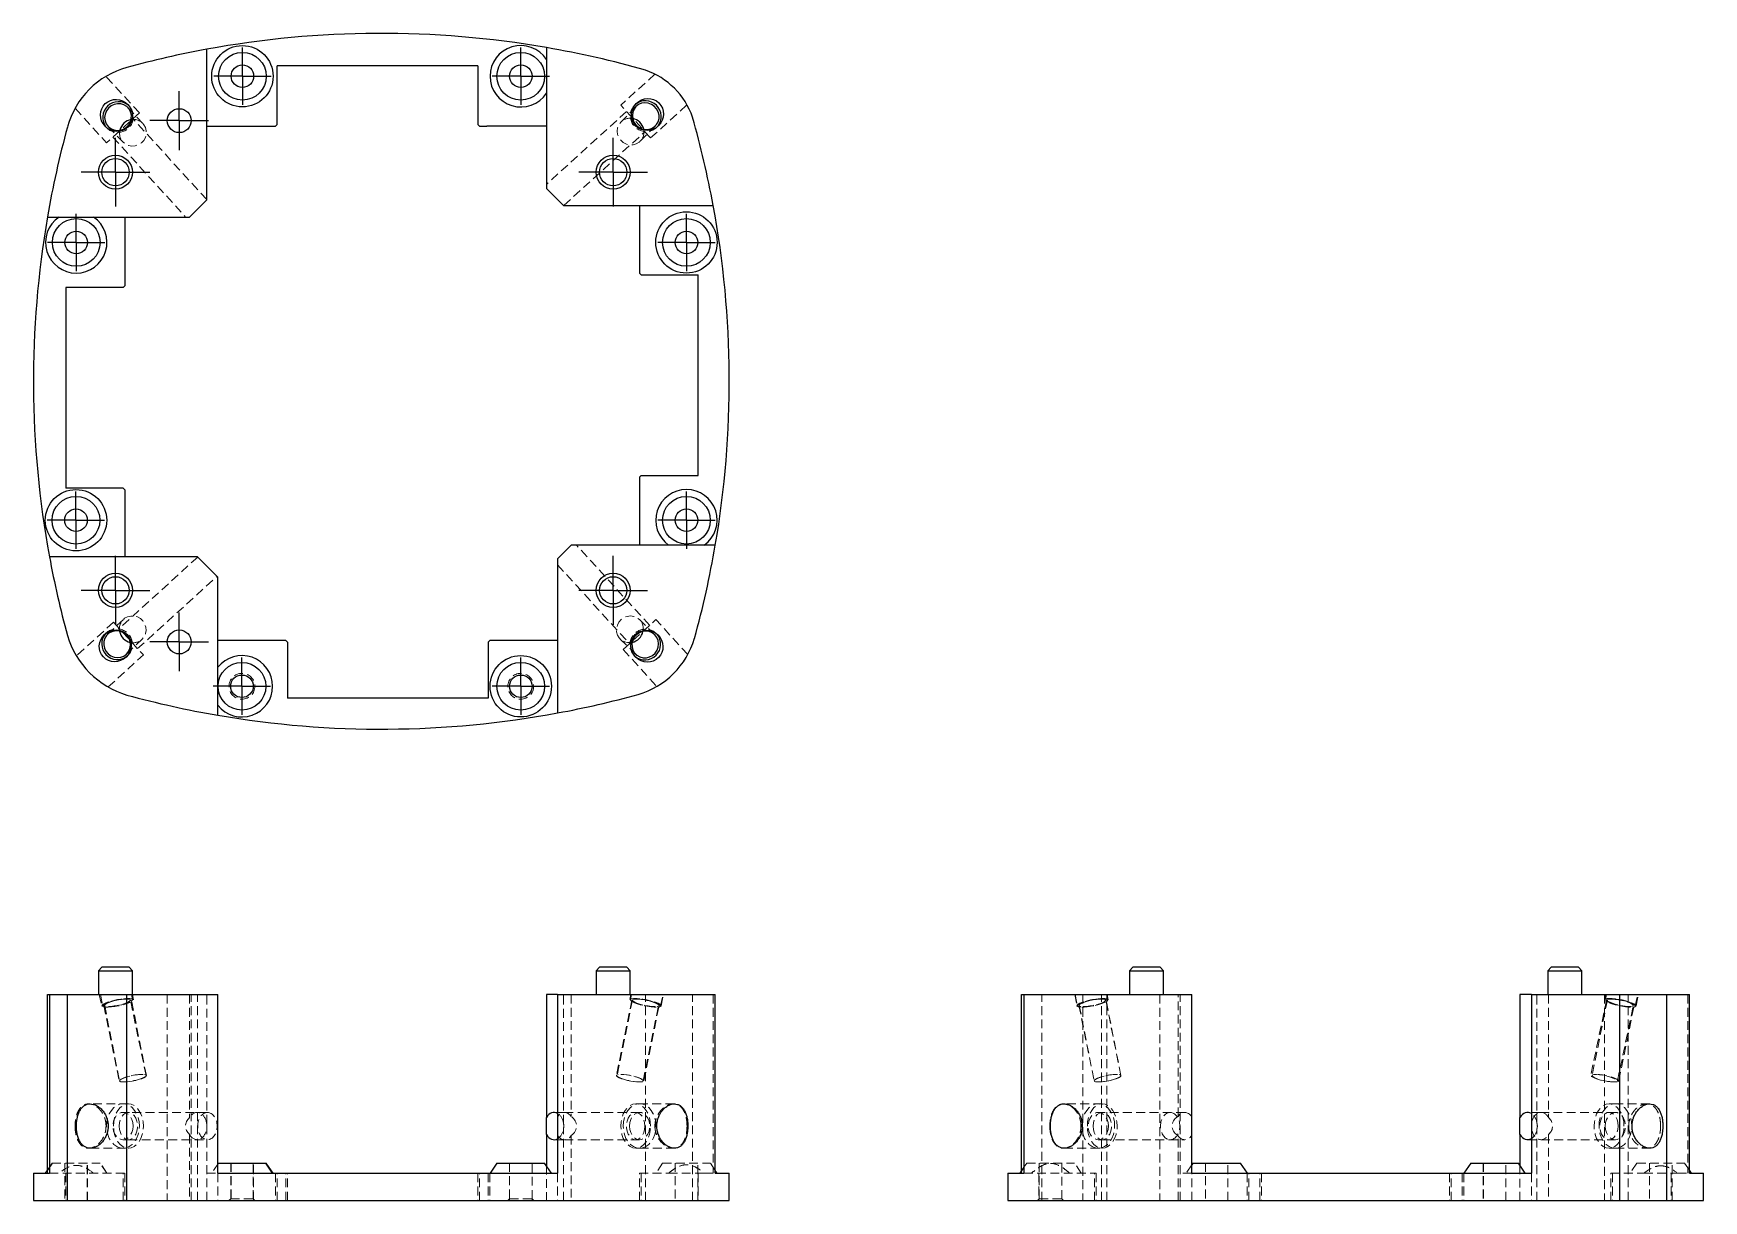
# Model space of a CAD drawing. Header units: millimetres. Extents: x 33 to 273, y 40 to 208.
import ezdxf

# ---------------------------------------------------------------- set-up
doc = ezdxf.new("R2010")
doc.units = ezdxf.units.MM
doc.linetypes.add('HIDDEN', pattern=[1.905, 1.27, -0.635])
doc.layers.add('10', color=7, linetype='Continuous')

# ---------------------------------------------------------------- blocks, each defined once
blk = doc.blocks.new('SW_CENTERMARKSYMBOL_0')
at = {"layer": '10', "color": 0}
for p, q in [((0, 2.5), (0, 4.95)), ((0, 0), (0, 2.5)), ((-2.5, 0), (-4.95, 0)), ((0, 0), (-2.5, 0)), ((0, 0), (0, -2.5)), ((0, 0), (2.5, 0)), ((2.5, 0), (4.95, 0)), ((0, -2.5), (0, -4.95))]:
    blk.add_line(p, q, dxfattribs=at)
blk = doc.blocks.new('SW_CENTERMARKSYMBOL_1')
at = {"layer": '10', "color": 0}
for p, q in [((0, 2.5), (0, 4.22)), ((0, 0), (0, 2.5)), ((-2.5, 0), (-4.22, 0)), ((0, 0), (-2.5, 0)), ((0, 0), (0, -2.5)), ((0, 0), (2.5, 0)), ((2.5, 0), (4.22, 0)), ((0, -2.5), (0, -4.22))]:
    blk.add_line(p, q, dxfattribs=at)
blk = doc.blocks.new('SW_CENTERMARKSYMBOL_2')
at = {"layer": '10', "color": 0}
for p, q in [((0, 2.5), (0, 4.12)), ((0, 0), (0, 2.5)), ((-2.5, 0), (-4.12, 0)), ((0, 0), (-2.5, 0)), ((0, 0), (0, -2.5)), ((0, 0), (2.5, 0)), ((2.5, 0), (4.12, 0)), ((0, -2.5), (0, -4.12))]:
    blk.add_line(p, q, dxfattribs=at)
blk = doc.blocks.new('SW_CENTERMARKSYMBOL_3')
at = {"layer": '10', "color": 0}
for p, q in [((0, 2.5), (0, 4.12)), ((0, 0), (0, 2.5)), ((-2.5, 0), (-4.12, 0)), ((0, 0), (-2.5, 0)), ((0, 0), (0, -2.5)), ((0, 0), (2.5, 0)), ((2.5, 0), (4.12, 0)), ((0, -2.5), (0, -4.12))]:
    blk.add_line(p, q, dxfattribs=at)
blk = doc.blocks.new('SW_CENTERMARKSYMBOL_4')
at = {"layer": '10', "color": 0}
for p, q in [((0, 2.5), (0, 4.22)), ((0, 0), (0, 2.5)), ((-2.5, 0), (-4.22, 0)), ((0, 0), (-2.5, 0)), ((0, 0), (0, -2.5)), ((0, 0), (2.5, 0)), ((2.5, 0), (4.22, 0)), ((0, -2.5), (0, -4.22))]:
    blk.add_line(p, q, dxfattribs=at)
blk = doc.blocks.new('SW_CENTERMARKSYMBOL_5')
at = {"layer": '10', "color": 0}
for p, q in [((0, 2.5), (0, 4.12)), ((0, 0), (0, 2.5)), ((-2.5, 0), (-4.12, 0)), ((0, 0), (-2.5, 0)), ((0, 0), (0, -2.5)), ((0, 0), (2.5, 0)), ((2.5, 0), (4.12, 0)), ((0, -2.5), (0, -4.12))]:
    blk.add_line(p, q, dxfattribs=at)
blk = doc.blocks.new('SW_CENTERMARKSYMBOL_6')
at = {"layer": '10', "color": 0}
for p, q in [((0, 2.5), (0, 4.12)), ((0, 0), (0, 2.5)), ((-2.5, 0), (-4.12, 0)), ((0, 0), (-2.5, 0)), ((0, 0), (0, -2.5)), ((0, 0), (2.5, 0)), ((2.5, 0), (4.12, 0)), ((0, -2.5), (0, -4.12))]:
    blk.add_line(p, q, dxfattribs=at)
blk = doc.blocks.new('SW_CENTERMARKSYMBOL_7')
at = {"layer": '10', "color": 0}
for p, q in [((0, 2.5), (0, 4.12)), ((0, 0), (0, 2.5)), ((-2.5, 0), (-4.12, 0)), ((0, 0), (-2.5, 0)), ((0, 0), (0, -2.5)), ((0, 0), (2.5, 0)), ((2.5, 0), (4.12, 0)), ((0, -2.5), (0, -4.12))]:
    blk.add_line(p, q, dxfattribs=at)
blk = doc.blocks.new('SW_CENTERMARKSYMBOL_8')
at = {"layer": '10', "color": 0}
for p, q in [((0, 2.5), (0, 4.12)), ((0, 0), (0, 2.5)), ((-2.5, 0), (-4.12, 0)), ((0, 0), (-2.5, 0)), ((0, 0), (0, -2.5)), ((0, 0), (2.5, 0)), ((2.5, 0), (4.12, 0)), ((0, -2.5), (0, -4.12))]:
    blk.add_line(p, q, dxfattribs=at)
blk = doc.blocks.new('SW_CENTERMARKSYMBOL_9')
at = {"layer": '10', "color": 0}
for p, q in [((0, 2.5), (0, 4.12)), ((0, 0), (0, 2.5)), ((-2.5, 0), (-4.12, 0)), ((0, 0), (-2.5, 0)), ((0, 0), (0, -2.5)), ((0, 0), (2.5, 0)), ((2.5, 0), (4.12, 0)), ((0, -2.5), (0, -4.12))]:
    blk.add_line(p, q, dxfattribs=at)
blk = doc.blocks.new('SW_CENTERMARKSYMBOL_10')
at = {"layer": '10', "color": 0}
for p, q in [((0, 2.5), (0, 4.12)), ((0, 0), (0, 2.5)), ((-2.5, 0), (-4.12, 0)), ((0, 0), (-2.5, 0)), ((0, 0), (0, -2.5)), ((0, 0), (2.5, 0)), ((2.5, 0), (4.12, 0)), ((0, -2.5), (0, -4.12))]:
    blk.add_line(p, q, dxfattribs=at)
blk = doc.blocks.new('SW_CENTERMARKSYMBOL_11')
at = {"layer": '10', "color": 0}
for p, q in [((0, 2.5), (0, 4.95)), ((0, 0), (0, 2.5)), ((-2.5, 0), (-4.95, 0)), ((0, 0), (-2.5, 0)), ((0, 0), (0, -2.5)), ((0, 0), (2.5, 0)), ((2.5, 0), (4.95, 0)), ((0, -2.5), (0, -4.95))]:
    blk.add_line(p, q, dxfattribs=at)
blk = doc.blocks.new('SW_CENTERMARKSYMBOL_12')
at = {"layer": '10', "color": 0}
for p, q in [((0, 2.5), (0, 4.95)), ((0, 0), (0, 2.5)), ((-2.5, 0), (-4.95, 0)), ((0, 0), (-2.5, 0)), ((0, 0), (0, -2.5)), ((0, 0), (2.5, 0)), ((2.5, 0), (4.95, 0)), ((0, -2.5), (0, -4.95))]:
    blk.add_line(p, q, dxfattribs=at)
blk = doc.blocks.new('SW_CENTERMARKSYMBOL_13')
at = {"layer": '10', "color": 0}
for p, q in [((0, 2.5), (0, 4.95)), ((0, 0), (0, 2.5)), ((-2.5, 0), (-4.95, 0)), ((0, 0), (-2.5, 0)), ((0, 0), (0, -2.5)), ((0, 0), (2.5, 0)), ((2.5, 0), (4.95, 0)), ((0, -2.5), (0, -4.95))]:
    blk.add_line(p, q, dxfattribs=at)

msp = doc.modelspace()

# ---------------------------------------------------------------- linework, layer by layer
at = {"color": 7, "linetype": 'Continuous', "lineweight": 25}
for p, q in [((57.9, 184.06), (57.9, 205.72)), ((106.72, 205.96), (106.72, 185.72)), ((96.87, 203.34), (68.05, 203.34)), ((68.05, 194.9), (68.05, 203.34)), ((96.87, 203.34), (96.87, 194.9)), ((57.9, 194.65), (67.8, 194.65)), ((68.05, 194.9), (67.8, 194.65)), ((97.11, 194.65), (96.87, 194.9)), ((97.11, 194.65), (98.15, 194.65)), ((106.72, 194.65), (98.15, 194.65)), ((109.18, 183.27), (106.72, 185.72)), ((57.9, 184.06), (55.45, 181.61)), ((109.18, 183.27), (130.68, 183.27)), ((120.07, 183.27), (120.07, 173.54)), ((35.02, 181.61), (55.45, 181.61)), ((46.14, 181.61), (46.14, 171.72)), ((120.31, 173.3), (120.07, 173.54)), ((120.31, 173.3), (128.54, 173.3)), ((128.54, 144.48), (128.54, 173.3)), ((45.9, 171.48), (37.66, 171.48)), ((37.66, 171.48), (37.66, 142.65)), ((46.14, 171.72), (45.9, 171.48)), ((120.07, 144.23), (120.31, 144.48)), ((120.07, 144.23), (120.07, 134.44)), ((120.31, 144.48), (128.54, 144.48)), ((45.9, 142.65), (37.66, 142.65)), ((45.9, 142.65), (46.14, 142.41)), ((46.14, 142.41), (46.14, 132.79)), ((108.33, 132.48), (110.29, 134.44)), ((130.99, 134.44), (110.29, 134.44)), ((56.57, 132.79), (35.31, 132.79)), ((56.57, 132.79), (59.51, 129.85)), ((108.33, 132.48), (108.33, 132.45)), ((108.33, 132.45), (108.33, 110.33)), ((59.51, 110), (59.51, 129.85)), ((69.28, 120.73), (59.51, 120.73)), ((69.28, 120.73), (69.52, 120.49)), ((69.52, 120.49), (69.52, 112.46)), ((98.35, 120.49), (98.59, 120.73)), ((98.35, 120.49), (98.35, 112.46)), ((108.33, 120.73), (98.59, 120.73)), ((98.35, 112.46), (69.52, 112.46)), ((42.83, 73.77), (42.34, 73.28)), ((42.34, 73.28), (42.34, 69.84)), ((42.34, 73.28), (47.24, 73.28)), ((46.75, 73.77), (42.83, 73.77)), ((47.24, 73.28), (46.75, 73.77)), ((47.24, 69.84), (47.24, 73.28)), ((114.34, 73.77), (113.85, 73.28)), ((113.85, 73.28), (113.85, 69.84)), ((113.85, 73.28), (118.76, 73.28)), ((118.27, 73.77), (114.34, 73.77)), ((118.76, 73.28), (118.27, 73.77)), ((118.76, 69.84), (118.76, 73.28)), ((190.99, 73.77), (190.5, 73.28)), ((190.5, 73.28), (190.5, 69.84)), ((190.5, 73.28), (195.4, 73.28)), ((194.91, 73.77), (190.99, 73.77)), ((195.4, 73.28), (194.91, 73.77)), ((195.4, 69.84), (195.4, 73.28)), ((251.09, 73.77), (250.6, 73.28)), ((250.6, 73.28), (250.6, 69.84)), ((250.6, 73.28), (253.05, 73.28)), ((253.05, 73.77), (251.09, 73.77)), ((255.01, 73.77), (253.05, 73.77)), ((253.05, 73.28), (255.5, 73.28)), ((255.5, 73.28), (255.01, 73.77)), ((255.5, 69.84), (255.5, 73.28)), ((35.02, 44.63), (35.02, 69.84)), ((35.02, 69.84), (35.31, 69.84)), ((35.31, 69.84), (35.31, 44.16)), ((35.31, 69.84), (37.88, 69.84)), ((37.88, 40.24), (37.88, 69.84)), ((37.88, 69.84), (46.44, 69.84)), ((46.44, 40.24), (46.44, 69.84)), ((46.44, 69.84), (59.51, 69.84)), ((59.51, 44.16), (59.51, 69.84)), ((106.72, 69.84), (106.72, 52.17)), ((108.33, 69.84), (106.72, 69.84)), ((108.33, 69.84), (119.9, 69.84)), ((108.33, 69.84), (108.33, 44.16)), ((119.9, 69.84), (128, 69.84)), ((128, 69.84), (130.99, 69.84)), ((130.99, 44.16), (130.99, 69.84)), ((175, 44.54), (175, 69.84)), ((175, 69.84), (175.33, 69.84)), ((175.33, 69.84), (175.33, 44.16)), ((175.33, 69.84), (177.99, 69.84)), ((177.99, 69.84), (186.05, 69.84)), ((186.05, 69.84), (199.44, 69.84)), ((199.44, 44.16), (199.44, 69.84)), ((246.61, 69.84), (246.61, 52.17)), ((248.27, 69.84), (246.61, 69.84)), ((248.27, 69.84), (260.95, 69.84)), ((248.27, 69.84), (248.27, 44.16)), ((260.95, 40.24), (260.95, 69.84)), ((260.95, 69.84), (267.72, 69.84)), ((267.72, 40.24), (267.72, 69.84)), ((267.72, 69.84), (270.96, 69.84)), ((270.96, 44.16), (270.96, 69.84)), ((106.72, 49.73), (106.72, 52.17)), ((246.61, 49.73), (246.61, 52.17)), ((106.72, 49.73), (106.72, 45.24)), ((246.61, 49.73), (246.61, 45.29)), ((59.54, 45.63), (59.51, 45.59)), ((59.54, 45.63), (66.4, 45.63)), ((67.38, 44.16), (66.4, 45.63)), ((66.4, 45.63), (66.46, 45.63)), ((67.44, 44.16), (66.46, 45.63)), ((99.6, 45.63), (98.62, 44.16)), ((99.6, 45.63), (106.46, 45.63)), ((107.45, 44.16), (106.46, 45.63)), ((199.6, 45.63), (199.44, 45.39)), ((199.6, 45.63), (206.46, 45.63)), ((207.44, 44.16), (206.46, 45.63)), ((239.53, 45.63), (238.55, 44.16)), ((239.53, 45.63), (246.39, 45.63)), ((247.37, 44.16), (246.39, 45.63)), ((246.39, 45.63), (246.4, 45.63)), ((246.61, 45.3), (246.4, 45.63)), ((33, 44.16), (33, 40.24)), ((33, 44.16), (35.31, 44.16)), ((35.31, 45.05), (34.71, 44.16)), ((59.51, 44.16), (108.33, 44.16)), ((131.25, 44.16), (130.99, 44.55)), ((130.99, 44.16), (133, 44.16)), ((133, 40.24), (133, 44.16)), ((173, 44.16), (173, 40.24)), ((173, 44.16), (175.33, 44.16)), ((175.33, 45.03), (174.75, 44.16)), ((175.33, 45.03), (174.75, 44.16)), ((199.44, 44.16), (248.27, 44.16)), ((271.25, 44.16), (270.96, 44.6)), ((270.96, 44.16), (273, 44.16)), ((273, 40.24), (273, 44.16)), ((33, 40.24), (37.88, 40.24)), ((37.88, 40.24), (46.44, 40.24)), ((46.44, 40.24), (119.9, 40.24)), ((119.9, 40.24), (128, 40.24)), ((128, 40.24), (133, 40.24)), ((173, 40.24), (177.99, 40.24)), ((177.99, 40.24), (186.05, 40.24)), ((186.05, 40.24), (260.95, 40.24)), ((260.95, 40.24), (267.72, 40.24)), ((267.72, 40.24), (273, 40.24))]:
    msp.add_line(p, q, dxfattribs=at)
at = {"color": 7, "linetype": 'HIDDEN', "lineweight": 18}
for p, q in [((48.23, 196.56), (43.43, 201.83)), ((122.31, 202.14), (117.4, 197.68)), ((38.99, 197.24), (43.52, 192.27)), ((46.81, 197.52), (46.57, 197.77)), ((48.73, 195.06), (46.59, 197.32)), ((121.69, 192.97), (117.4, 197.68)), ((119.59, 197.47), (117.41, 195.26)), ((119.62, 197.92), (119.38, 197.68)), ((119.38, 197.68), (119.5, 197.79)), ((121.69, 192.97), (126.93, 197.73)), ((43.3, 194.66), (43.53, 194.42)), ((43.53, 194.42), (43.43, 194.54)), ((48.23, 196.56), (43.52, 192.27)), ((43.75, 194.62), (45.88, 192.37)), ((57.9, 184.11), (47.32, 195.73)), ((118.23, 196.77), (106.72, 186.3)), ((120.21, 192.51), (122.39, 194.72)), ((122.6, 194.52), (122.84, 194.76)), ((44.42, 193.09), (54.87, 181.61)), ((109.22, 183.27), (120.87, 193.87)), ((121.56, 122.91), (111.06, 134.44)), ((56.62, 132.74), (45.34, 122.47)), ((47.98, 119.57), (59.39, 129.96)), ((108.33, 131.62), (118.66, 120.27)), ((44.51, 123.37), (39.17, 118.51)), ((45.93, 123.77), (43.67, 121.64)), ((44.51, 123.37), (48.8, 118.66)), ((117.75, 119.45), (122.46, 123.74)), ((122.3, 121.56), (120.08, 123.74)), ((127.04, 118.71), (122.46, 123.74)), ((43.47, 121.85), (43.22, 121.62)), ((46.37, 118.79), (48.62, 120.93)), ((59.51, 120.73), (59.51, 116.9)), ((117.33, 120.95), (119.55, 118.77)), ((122.5, 121.77), (122.61, 121.65)), ((122.74, 121.53), (122.5, 121.77)), ((43.74, 114.06), (48.8, 118.66)), ((46.32, 118.34), (46.57, 118.58)), ((46.57, 118.58), (46.45, 118.47)), ((117.75, 119.45), (122.6, 114.12)), ((119.34, 118.56), (119.58, 118.32)), ((42.47, 69.84), (42.81, 68.21)), ((42.64, 69.84), (42.96, 68.23)), ((47.23, 69.13), (47.08, 69.84)), ((47.38, 69.1), (47.24, 69.84)), ((52.24, 69.84), (52.24, 40.24)), ((55.45, 69.84), (55.45, 52.17)), ((55.67, 40.24), (55.67, 69.84)), ((56.57, 40.24), (56.57, 69.84)), ((57.9, 51.3), (57.9, 69.84)), ((109.18, 51.29), (109.18, 69.84)), ((110.29, 69.84), (110.29, 52.33)), ((118.86, 69.84), (118.71, 69.12)), ((118.93, 69.84), (118.78, 69.11)), ((120.95, 40.24), (120.95, 69.84)), ((123.13, 68.22), (123.46, 69.84)), ((123.2, 68.22), (123.53, 69.84)), ((127.72, 40.24), (127.72, 69.84)), ((130.68, 69.84), (130.68, 44.16)), ((177.89, 40.24), (177.89, 69.84)), ((182.63, 69.84), (182.95, 68.22)), ((182.68, 69.84), (183, 68.23)), ((183.82, 69.84), (183.82, 40.24)), ((186.48, 40.24), (186.48, 69.84)), ((187.37, 69.11), (187.23, 69.84)), ((187.25, 40.24), (187.25, 69.84)), ((187.43, 69.1), (187.28, 69.84)), ((194.85, 69.84), (194.85, 40.24)), ((197.48, 52.35), (197.48, 69.84)), ((197.79, 40.24), (197.79, 69.84)), ((249.06, 51.3), (249.06, 69.84)), ((250.72, 69.84), (250.72, 52.17)), ((258.74, 69.84), (258.74, 40.24)), ((258.91, 69.84), (258.76, 69.13)), ((259.04, 69.84), (258.89, 69.12)), ((262.17, 40.24), (262.17, 69.84)), ((263.18, 68.21), (263.52, 69.84)), ((263.31, 68.22), (263.64, 69.84)), ((270.72, 69.84), (270.72, 44.16)), ((43.1, 68.27), (45.35, 57.43)), ((43.25, 68.29), (45.38, 57.45)), ((49.19, 58.23), (46.94, 69.07)), ((49.23, 58.21), (47.09, 69.05)), ((119, 69.06), (116.79, 58.22)), ((119.07, 69.06), (116.89, 58.22)), ((120.63, 57.44), (122.84, 68.28)), ((120.73, 57.44), (122.91, 68.28)), ((183.24, 68.28), (185.42, 57.44)), ((183.29, 68.29), (185.43, 57.45)), ((189.27, 58.22), (187.09, 69.06)), ((189.27, 58.21), (187.14, 69.05)), ((259.05, 69.07), (256.79, 58.23)), ((259.18, 69.06), (256.96, 58.22)), ((260.63, 57.43), (262.89, 68.27)), ((260.8, 57.44), (263.02, 68.28)), ((41.16, 54.14), (40.93, 54.14)), ((46.66, 54.14), (41.16, 54.14)), ((46.66, 52.91), (45.87, 52.91)), ((58.01, 52.91), (46.66, 52.91)), ((109.31, 52.91), (107.81, 52.91)), ((120.11, 52.91), (109.31, 52.91)), ((120.11, 54.14), (119.55, 54.14)), ((125.11, 54.14), (120.11, 54.14)), ((181.1, 54.14), (181.02, 54.14)), ((186.59, 54.14), (181.1, 54.14)), ((186.59, 52.91), (186.02, 52.91)), ((198.46, 52.91), (186.59, 52.91)), ((249.64, 52.91), (247.7, 52.91)), ((260.32, 52.91), (249.64, 52.91)), ((260.32, 54.14), (259.41, 54.14)), ((265.25, 54.14), (260.32, 54.14)), ((57.9, 51.3), (57.9, 50.6)), ((57.9, 40.24), (57.9, 50.6)), ((109.18, 40.24), (109.18, 50.61)), ((249.06, 40.24), (249.06, 50.6)), ((45.87, 48.99), (46.66, 48.99)), ((46.66, 48.99), (58.01, 48.99)), ((55.45, 49.73), (55.45, 40.24)), ((107.81, 48.99), (109.31, 48.99)), ((109.31, 48.99), (120.11, 48.99)), ((110.29, 49.57), (110.29, 40.24)), ((186.02, 48.99), (186.59, 48.99)), ((186.59, 48.99), (198.46, 48.99)), ((197.48, 40.24), (197.48, 49.55)), ((247.7, 48.99), (249.64, 48.99)), ((249.64, 48.99), (260.32, 48.99)), ((250.72, 49.73), (250.72, 40.24)), ((35.73, 45.63), (34.75, 44.16)), ((35.69, 45.63), (35.31, 45.05)), ((35.69, 45.63), (42.55, 45.63)), ((37.5, 45.63), (37.5, 40.24)), ((37.54, 45.63), (37.54, 40.24)), ((40.74, 40.24), (40.74, 45.63)), ((40.78, 40.24), (40.78, 45.63)), ((40.93, 47.76), (41.16, 47.76)), ((41.16, 47.76), (46.66, 47.76)), ((42.55, 45.63), (42.59, 45.63)), ((43.53, 44.16), (42.55, 45.63)), ((43.57, 44.16), (42.59, 45.63)), ((59.59, 45.63), (58.61, 44.16)), ((61.35, 45.63), (61.35, 40.48)), ((61.41, 45.63), (61.41, 40.24)), ((64.59, 40.48), (64.59, 45.63)), ((64.64, 40.24), (64.64, 45.63)), ((101.42, 45.63), (101.42, 40.48)), ((104.65, 40.48), (104.65, 45.63)), ((119.55, 47.76), (120.11, 47.76)), ((120.11, 47.76), (125.11, 47.76)), ((123.41, 45.63), (122.43, 44.16)), ((123.41, 45.63), (130.27, 45.63)), ((125.22, 45.63), (125.22, 40.24)), ((128.46, 40.24), (128.46, 45.63)), ((130.99, 44.55), (130.27, 45.63)), ((175.73, 45.63), (175.33, 45.03)), ((175.73, 45.63), (175.33, 45.03)), ((175.73, 45.63), (182.59, 45.63)), ((177.54, 45.63), (177.54, 40.48)), ((177.54, 45.63), (177.54, 40.48)), ((180.78, 40.48), (180.78, 45.63)), ((180.78, 40.48), (180.78, 45.63)), ((181.02, 47.76), (181.1, 47.76)), ((181.1, 47.76), (186.59, 47.76)), ((183.57, 44.16), (182.59, 45.63)), ((183.57, 44.16), (182.59, 45.63)), ((201.42, 45.63), (201.42, 40.24)), ((204.65, 40.24), (204.65, 45.63)), ((239.53, 45.63), (238.55, 44.16)), ((241.34, 45.63), (241.34, 40.24)), ((241.35, 45.63), (241.35, 40.24)), ((244.58, 40.24), (244.58, 45.63)), ((244.58, 40.24), (244.58, 45.63)), ((259.41, 47.76), (260.32, 47.76)), ((260.32, 47.76), (265.25, 47.76)), ((263.41, 45.63), (262.43, 44.16)), ((263.41, 45.63), (270.27, 45.63)), ((265.22, 45.63), (265.22, 40.24)), ((268.46, 40.24), (268.46, 45.63)), ((270.96, 44.6), (270.27, 45.63)), ((35.02, 44.16), (35.02, 44.63)), ((35.31, 44.16), (46.14, 44.16)), ((37.66, 44.16), (37.66, 40.24)), ((45.9, 40.24), (45.9, 44.16)), ((46.14, 44.16), (46.14, 40.24)), ((57.9, 44.16), (59.51, 44.16)), ((59.51, 44.16), (59.51, 40.24)), ((67.8, 44.16), (67.8, 40.24)), ((68.05, 40.24), (68.05, 44.16)), ((69.28, 40.24), (69.28, 44.16)), ((69.52, 40.24), (69.52, 44.16)), ((96.87, 44.16), (96.87, 40.24)), ((97.11, 40.24), (97.11, 44.16)), ((98.35, 44.16), (98.35, 40.24)), ((98.59, 44.16), (98.59, 40.24)), ((106.72, 45.24), (106.72, 40.24)), ((108.33, 44.16), (108.33, 40.24)), ((120.07, 44.16), (124.27, 44.16)), ((120.07, 40.24), (120.07, 44.16)), ((120.31, 44.16), (120.31, 40.24)), ((124.27, 44.16), (129.41, 44.16)), ((128.54, 44.16), (128.54, 40.24)), ((129.41, 44.16), (130.99, 44.16)), ((175, 44.16), (175, 44.54)), ((175.33, 44.16), (185.73, 44.16)), ((177.46, 44.16), (177.46, 40.24)), ((185.49, 40.24), (185.49, 44.16)), ((185.73, 44.16), (185.73, 40.24)), ((199.44, 44.16), (197.79, 44.16)), ((199.44, 45.39), (198.62, 44.16)), ((199.44, 40.24), (199.44, 44.16)), ((207.41, 44.16), (207.41, 40.24)), ((207.65, 40.24), (207.65, 44.16)), ((209.23, 40.24), (209.23, 44.16)), ((209.48, 44.16), (209.48, 40.24)), ((236.48, 44.16), (236.48, 40.24)), ((236.72, 40.24), (236.72, 44.16)), ((238.3, 44.16), (238.3, 40.24)), ((238.54, 44.16), (238.54, 40.24)), ((246.61, 45.29), (246.61, 40.24)), ((248.27, 44.16), (248.27, 40.24)), ((259.65, 40.24), (259.65, 44.16)), ((259.65, 44.16), (264.42, 44.16)), ((259.9, 44.16), (259.9, 40.24)), ((264.42, 44.16), (269.26, 44.16)), ((268.34, 44.16), (268.34, 40.24)), ((269.26, 44.16), (270.96, 44.16)), ((61.35, 40.48), (61.1, 40.24)), ((61.35, 40.48), (64.59, 40.48)), ((64.83, 40.24), (64.59, 40.48)), ((101.42, 40.48), (101.17, 40.24)), ((101.42, 40.48), (104.65, 40.48)), ((101.42, 40.48), (101.42, 40.24)), ((104.9, 40.24), (104.65, 40.48)), ((104.65, 40.24), (104.65, 40.48)), ((177.54, 40.48), (177.3, 40.24)), ((177.54, 40.48), (177.3, 40.24)), ((177.54, 40.48), (180.78, 40.48)), ((181.02, 40.24), (180.78, 40.48)), ((181.02, 40.24), (180.78, 40.48))]:
    msp.add_line(p, q, dxfattribs=at)
at = {"color": 7, "linetype": 'Continuous', "lineweight": 25, "flags": 128}
for points in [[(43.75, 194.62), (44.11, 194.32), (44.55, 194.13), (45.02, 194.05), (45.5, 194.09), (45.96, 194.25), (46.37, 194.52), (46.71, 194.88), (46.95, 195.31), (47.07, 195.77), (47.08, 196.26), (46.97, 196.72), (46.74, 197.14), (46.42, 197.48), (46.01, 197.73), (45.56, 197.86), (45.08, 197.88), (44.6, 197.78), (44.16, 197.57), (43.79, 197.25), (43.5, 196.85), (43.31, 196.4), (43.24, 195.92), (43.3, 195.45), (43.47, 195), (43.75, 194.62)], [(119.59, 197.47), (119.31, 197.1), (119.13, 196.66), (119.07, 196.18), (119.13, 195.7), (119.3, 195.24), (119.58, 194.84), (119.95, 194.52), (120.39, 194.3), (120.86, 194.19), (121.35, 194.19), (121.8, 194.32), (122.21, 194.56), (122.54, 194.9), (122.78, 195.31), (122.9, 195.77), (122.9, 196.26), (122.78, 196.73), (122.55, 197.16), (122.22, 197.52), (121.82, 197.8), (121.36, 197.97), (120.88, 198.02), (120.4, 197.95), (119.97, 197.76), (119.59, 197.47)], [(46.37, 118.79), (46.66, 119.16), (46.86, 119.59), (46.94, 120.06), (46.9, 120.54), (46.74, 121.01), (46.47, 121.42), (46.11, 121.75), (45.68, 121.99), (45.21, 122.12), (44.73, 122.13), (44.27, 122.01), (43.85, 121.79), (43.51, 121.46), (43.26, 121.06), (43.12, 120.6), (43.1, 120.12), (43.21, 119.65), (43.42, 119.21), (43.74, 118.83), (44.13, 118.54), (44.59, 118.36), (45.06, 118.29), (45.54, 118.34), (45.98, 118.51), (46.37, 118.79)], [(122.3, 121.56), (121.92, 121.85), (121.48, 122.03), (121, 122.09), (120.52, 122.03), (120.07, 121.85), (119.67, 121.57), (119.34, 121.2), (119.12, 120.76), (119.01, 120.29), (119.02, 119.81), (119.15, 119.35), (119.39, 118.94), (119.73, 118.61), (120.14, 118.38), (120.6, 118.26), (121.08, 118.25), (121.55, 118.37), (121.98, 118.6), (122.35, 118.93), (122.62, 119.34), (122.79, 119.8), (122.84, 120.28), (122.77, 120.75), (122.59, 121.19), (122.3, 121.56)]]:
    msp.add_lwpolyline(points, dxfattribs=at)
at = {"color": 7, "linetype": 'HIDDEN', "lineweight": 18, "flags": 128}
for points in [[(47.04, 195.6), (47.21, 195.63), (47.7, 195.61), (48.15, 195.47), (48.56, 195.22), (48.88, 194.88), (49.11, 194.46), (49.22, 194), (49.21, 193.52), (49.09, 193.05), (48.85, 192.62), (48.51, 192.26), (48.1, 192), (47.64, 191.84), (47.16, 191.79), (46.68, 191.87), (46.25, 192.07), (45.88, 192.37), (45.88, 192.37)], [(120.69, 194.21), (120.72, 194.04), (120.72, 193.56), (120.6, 193.1), (120.36, 192.69), (120.03, 192.35), (119.62, 192.11), (119.17, 191.98), (118.68, 191.97), (118.21, 192.08), (117.77, 192.3), (117.4, 192.63), (117.12, 193.03), (116.95, 193.48), (116.89, 193.96), (116.95, 194.44), (117.13, 194.88), (117.41, 195.26), (117.41, 195.26)], [(45.38, 122.09), (45.36, 122.26), (45.38, 122.74), (45.52, 123.2), (45.76, 123.6), (46.11, 123.93), (46.52, 124.15), (46.99, 124.26), (47.47, 124.26), (47.94, 124.13), (48.37, 123.89), (48.72, 123.55), (48.99, 123.14), (49.15, 122.68), (49.19, 122.2), (49.12, 121.73), (48.92, 121.29), (48.62, 120.93), (48.62, 120.93)], [(119.04, 120.46), (118.86, 120.43), (118.38, 120.44), (117.92, 120.56), (117.51, 120.79), (117.17, 121.12), (116.93, 121.53), (116.8, 121.99), (116.79, 122.47), (116.91, 122.94), (117.13, 123.38), (117.45, 123.75), (117.85, 124.03), (118.31, 124.21), (118.79, 124.27), (119.26, 124.21), (119.7, 124.03), (120.08, 123.74), (120.08, 123.74)], [(46.57, 68.67), (46.16, 68.53), (45.7, 68.39), (45.2, 68.27), (44.68, 68.17), (44.19, 68.1), (43.74, 68.06), (43.36, 68.05), (43.07, 68.07), (42.88, 68.13), (42.81, 68.22), (42.86, 68.33), (43.02, 68.46), (43.3, 68.6), (43.66, 68.74), (44.1, 68.88), (44.59, 69.01), (45.1, 69.12), (45.61, 69.21), (46.08, 69.26), (46.5, 69.29), (46.84, 69.28), (47.08, 69.24), (47.21, 69.17), (47.22, 69.07), (47.11, 68.95), (46.89, 68.81), (46.57, 68.67)], [(43.53, 68.67), (43.23, 68.53), (43.04, 68.39), (42.96, 68.27), (43, 68.17), (43.15, 68.1), (43.42, 68.06), (43.78, 68.05), (44.21, 68.07), (44.7, 68.13), (45.21, 68.22), (45.72, 68.33), (46.2, 68.46), (46.62, 68.6), (46.97, 68.74), (47.22, 68.88), (47.36, 69.01), (47.38, 69.12), (47.28, 69.21), (47.07, 69.26), (46.75, 69.29), (46.35, 69.28), (45.89, 69.24), (45.39, 69.17), (44.87, 69.07), (44.38, 68.95), (43.92, 68.81), (43.53, 68.67)], [(46.37, 68.67), (46.66, 68.8), (46.86, 68.93), (46.94, 69.04), (46.9, 69.12), (46.74, 69.18), (46.47, 69.21), (46.11, 69.2), (45.68, 69.16), (45.21, 69.09), (44.73, 68.99), (44.27, 68.87), (43.85, 68.74), (43.51, 68.6), (43.26, 68.47), (43.12, 68.35), (43.1, 68.25), (43.21, 68.18), (43.42, 68.14), (43.74, 68.13), (44.13, 68.15), (44.59, 68.21), (45.06, 68.3), (45.54, 68.41), (45.98, 68.53), (46.37, 68.67)], [(43.75, 68.67), (44.11, 68.8), (44.55, 68.93), (45.02, 69.04), (45.5, 69.12), (45.96, 69.18), (46.37, 69.21), (46.71, 69.2), (46.95, 69.16), (47.07, 69.09), (47.08, 68.99), (46.97, 68.87), (46.74, 68.74), (46.42, 68.6), (46.01, 68.47), (45.56, 68.35), (45.08, 68.25), (44.6, 68.18), (44.16, 68.14), (43.79, 68.13), (43.5, 68.15), (43.31, 68.21), (43.24, 68.3), (43.3, 68.41), (43.47, 68.53), (43.75, 68.67)], [(122.5, 68.67), (122.82, 68.53), (123.03, 68.39), (123.13, 68.27), (123.11, 68.17), (122.97, 68.1), (122.72, 68.06), (122.37, 68.05), (121.95, 68.07), (121.47, 68.13), (120.96, 68.22), (120.45, 68.33), (119.96, 68.46), (119.53, 68.6), (119.17, 68.74), (118.91, 68.88), (118.75, 69.01), (118.71, 69.12), (118.79, 69.21), (118.99, 69.26), (119.29, 69.29), (119.67, 69.28), (120.13, 69.24), (120.63, 69.17), (121.14, 69.07), (121.64, 68.95), (122.1, 68.81), (122.5, 68.67)], [(119.38, 68.67), (119.78, 68.53), (120.24, 68.39), (120.74, 68.27), (121.25, 68.17), (121.75, 68.1), (122.21, 68.06), (122.6, 68.05), (122.91, 68.07), (123.11, 68.13), (123.2, 68.22), (123.17, 68.33), (123.02, 68.46), (122.76, 68.6), (122.41, 68.74), (121.98, 68.88), (121.5, 69.01), (120.99, 69.12), (120.48, 69.21), (120, 69.26), (119.57, 69.29), (119.22, 69.28), (118.96, 69.24), (118.81, 69.17), (118.78, 69.07), (118.87, 68.95), (119.08, 68.81), (119.38, 68.67)], [(122.3, 68.67), (121.92, 68.8), (121.48, 68.93), (121, 69.04), (120.52, 69.12), (120.07, 69.18), (119.67, 69.21), (119.34, 69.2), (119.12, 69.16), (119.01, 69.09), (119.02, 68.99), (119.15, 68.87), (119.39, 68.74), (119.73, 68.6), (120.14, 68.47), (120.6, 68.35), (121.08, 68.25), (121.55, 68.18), (121.98, 68.14), (122.35, 68.13), (122.62, 68.15), (122.79, 68.21), (122.84, 68.3), (122.77, 68.41), (122.59, 68.53), (122.3, 68.67)], [(119.59, 68.67), (119.31, 68.8), (119.13, 68.93), (119.07, 69.04), (119.13, 69.12), (119.3, 69.18), (119.58, 69.21), (119.95, 69.2), (120.39, 69.16), (120.86, 69.09), (121.35, 68.99), (121.8, 68.87), (122.21, 68.74), (122.54, 68.6), (122.78, 68.47), (122.9, 68.35), (122.9, 68.25), (122.78, 68.18), (122.55, 68.14), (122.22, 68.13), (121.82, 68.15), (121.36, 68.21), (120.88, 68.3), (120.4, 68.41), (119.97, 68.53), (119.59, 68.67)], [(186.77, 68.67), (186.38, 68.53), (185.92, 68.39), (185.42, 68.27), (184.9, 68.17), (184.4, 68.1), (183.95, 68.06), (183.55, 68.05), (183.25, 68.07), (183.04, 68.13), (182.95, 68.22), (182.99, 68.33), (183.13, 68.46), (183.39, 68.6), (183.74, 68.74), (184.17, 68.88), (184.66, 69.01), (185.17, 69.12), (185.68, 69.21), (186.16, 69.26), (186.59, 69.29), (186.94, 69.28), (187.2, 69.24), (187.34, 69.17), (187.37, 69.07), (187.28, 68.95), (187.08, 68.81), (186.77, 68.67)], [(183.58, 68.67), (183.28, 68.53), (183.08, 68.39), (183, 68.27), (183.04, 68.17), (183.2, 68.1), (183.46, 68.06), (183.82, 68.05), (184.25, 68.07), (184.74, 68.13), (185.25, 68.22), (185.76, 68.33), (186.24, 68.46), (186.67, 68.6), (187.01, 68.74), (187.26, 68.88), (187.4, 69.01), (187.42, 69.12), (187.32, 69.21), (187.11, 69.26), (186.8, 69.29), (186.4, 69.28), (185.93, 69.24), (185.43, 69.17), (184.92, 69.07), (184.42, 68.95), (183.96, 68.81), (183.58, 68.67)], [(186.56, 68.67), (186.85, 68.8), (187.03, 68.93), (187.09, 69.04), (187.03, 69.12), (186.85, 69.18), (186.57, 69.21), (186.2, 69.2), (185.76, 69.16), (185.29, 69.09), (184.81, 68.99), (184.35, 68.87), (183.94, 68.74), (183.61, 68.6), (183.38, 68.47), (183.26, 68.35), (183.25, 68.25), (183.37, 68.18), (183.6, 68.14), (183.93, 68.13), (184.34, 68.15), (184.8, 68.21), (185.28, 68.3), (185.75, 68.41), (186.19, 68.53), (186.56, 68.67)], [(183.79, 68.67), (184.16, 68.8), (184.59, 68.93), (185.06, 69.04), (185.54, 69.12), (186.01, 69.18), (186.42, 69.21), (186.75, 69.2), (186.99, 69.16), (187.12, 69.09), (187.13, 68.99), (187.01, 68.87), (186.79, 68.74), (186.46, 68.6), (186.06, 68.47), (185.6, 68.35), (185.12, 68.25), (184.65, 68.18), (184.21, 68.14), (183.83, 68.13), (183.54, 68.15), (183.36, 68.21), (183.29, 68.3), (183.34, 68.41), (183.51, 68.53), (183.79, 68.67)], [(259.42, 68.67), (259.82, 68.53), (260.29, 68.39), (260.79, 68.27), (261.31, 68.17), (261.8, 68.1), (262.25, 68.06), (262.63, 68.05), (262.92, 68.07), (263.11, 68.13), (263.18, 68.22), (263.13, 68.33), (262.97, 68.46), (262.69, 68.6), (262.33, 68.74), (261.89, 68.88), (261.4, 69.01), (260.89, 69.12), (260.38, 69.21), (259.91, 69.26), (259.49, 69.29), (259.15, 69.28), (258.91, 69.24), (258.78, 69.17), (258.77, 69.07), (258.88, 68.95), (259.1, 68.81), (259.42, 68.67)], [(262.68, 68.67), (262.99, 68.53), (263.2, 68.39), (263.3, 68.27), (263.28, 68.17), (263.14, 68.1), (262.89, 68.06), (262.55, 68.05), (262.12, 68.07), (261.64, 68.13), (261.14, 68.22), (260.62, 68.33), (260.14, 68.46), (259.71, 68.6), (259.35, 68.74), (259.08, 68.88), (258.93, 69.01), (258.89, 69.12), (258.97, 69.21), (259.16, 69.26), (259.46, 69.29), (259.85, 69.28), (260.3, 69.24), (260.8, 69.17), (261.32, 69.07), (261.82, 68.95), (262.28, 68.81), (262.68, 68.67)], [(259.62, 68.67), (259.32, 68.8), (259.13, 68.93), (259.05, 69.04), (259.09, 69.12), (259.25, 69.18), (259.52, 69.21), (259.88, 69.2), (260.31, 69.16), (260.77, 69.09), (261.26, 68.99), (261.72, 68.87), (262.14, 68.74), (262.48, 68.6), (262.73, 68.47), (262.86, 68.35), (262.88, 68.25), (262.78, 68.18), (262.57, 68.14), (262.25, 68.13), (261.85, 68.15), (261.4, 68.21), (260.92, 68.3), (260.45, 68.41), (260, 68.53), (259.62, 68.67)], [(262.47, 68.67), (262.1, 68.8), (261.66, 68.93), (261.18, 69.04), (260.7, 69.12), (260.24, 69.18), (259.84, 69.21), (259.52, 69.2), (259.3, 69.16), (259.19, 69.09), (259.19, 68.99), (259.32, 68.87), (259.56, 68.74), (259.9, 68.6), (260.31, 68.47), (260.77, 68.35), (261.26, 68.25), (261.73, 68.18), (262.16, 68.14), (262.52, 68.13), (262.8, 68.15), (262.97, 68.21), (263.02, 68.3), (262.95, 68.41), (262.76, 68.53), (262.47, 68.67)], [(48.62, 57.83), (48.24, 57.7), (47.8, 57.57), (47.32, 57.46), (46.84, 57.37), (46.39, 57.32), (45.99, 57.29), (45.68, 57.3), (45.46, 57.34), (45.36, 57.41), (45.38, 57.51), (45.52, 57.63), (45.76, 57.76), (46.11, 57.9), (46.52, 58.03), (46.99, 58.15), (47.47, 58.25), (47.94, 58.32), (48.37, 58.36), (48.72, 58.37), (48.99, 58.34), (49.15, 58.29), (49.19, 58.2), (49.12, 58.09), (48.92, 57.97), (48.62, 57.83)], [(45.88, 57.83), (45.61, 57.7), (45.43, 57.57), (45.38, 57.46), (45.45, 57.37), (45.63, 57.32), (45.92, 57.29), (46.3, 57.3), (46.74, 57.34), (47.21, 57.41), (47.7, 57.51), (48.15, 57.63), (48.56, 57.76), (48.88, 57.9), (49.11, 58.03), (49.22, 58.15), (49.21, 58.25), (49.09, 58.32), (48.85, 58.36), (48.51, 58.37), (48.1, 58.34), (47.64, 58.29), (47.16, 58.2), (46.68, 58.09), (46.25, 57.97), (45.88, 57.83)], [(120.08, 57.83), (120.37, 57.7), (120.56, 57.57), (120.63, 57.46), (120.58, 57.37), (120.41, 57.32), (120.13, 57.29), (119.77, 57.3), (119.34, 57.34), (118.86, 57.41), (118.38, 57.51), (117.92, 57.63), (117.51, 57.76), (117.17, 57.9), (116.93, 58.03), (116.8, 58.15), (116.79, 58.25), (116.91, 58.32), (117.13, 58.36), (117.45, 58.37), (117.85, 58.34), (118.31, 58.29), (118.79, 58.2), (119.26, 58.09), (119.7, 57.97), (120.08, 57.83)], [(117.41, 57.83), (117.79, 57.7), (118.22, 57.57), (118.7, 57.46), (119.18, 57.37), (119.64, 57.32), (120.04, 57.29), (120.37, 57.3), (120.6, 57.34), (120.72, 57.41), (120.72, 57.51), (120.6, 57.63), (120.36, 57.76), (120.03, 57.9), (119.62, 58.03), (119.17, 58.15), (118.68, 58.25), (118.21, 58.32), (117.77, 58.36), (117.4, 58.37), (117.12, 58.34), (116.95, 58.29), (116.89, 58.2), (116.95, 58.09), (117.13, 57.97), (117.41, 57.83)], [(188.74, 57.83), (188.37, 57.7), (187.93, 57.57), (187.46, 57.46), (186.98, 57.37), (186.52, 57.32), (186.11, 57.29), (185.78, 57.3), (185.55, 57.34), (185.43, 57.41), (185.44, 57.51), (185.56, 57.63), (185.79, 57.76), (186.12, 57.9), (186.53, 58.03), (186.99, 58.15), (187.47, 58.25), (187.94, 58.32), (188.38, 58.36), (188.75, 58.37), (189.03, 58.34), (189.21, 58.29), (189.27, 58.2), (189.21, 58.09), (189.03, 57.97), (188.74, 57.83)], [(185.93, 57.83), (185.65, 57.7), (185.48, 57.57), (185.43, 57.46), (185.49, 57.37), (185.68, 57.32), (185.97, 57.29), (186.34, 57.3), (186.78, 57.34), (187.26, 57.41), (187.74, 57.51), (188.2, 57.63), (188.6, 57.76), (188.93, 57.9), (189.15, 58.03), (189.26, 58.15), (189.26, 58.25), (189.13, 58.32), (188.89, 58.36), (188.55, 58.37), (188.14, 58.34), (187.68, 58.29), (187.2, 58.2), (186.73, 58.09), (186.29, 57.97), (185.93, 57.83)], [(257.37, 57.83), (257.75, 57.7), (258.19, 57.57), (258.67, 57.46), (259.15, 57.37), (259.6, 57.32), (259.99, 57.29), (260.31, 57.3), (260.53, 57.34), (260.63, 57.41), (260.61, 57.51), (260.47, 57.63), (260.22, 57.76), (259.88, 57.9), (259.46, 58.03), (259, 58.15), (258.52, 58.25), (258.05, 58.32), (257.62, 58.36), (257.26, 58.37), (257, 58.34), (256.84, 58.29), (256.79, 58.2), (256.87, 58.09), (257.07, 57.97), (257.37, 57.83)], [(260.26, 57.83), (260.55, 57.7), (260.73, 57.57), (260.8, 57.46), (260.75, 57.37), (260.58, 57.32), (260.31, 57.29), (259.94, 57.3), (259.51, 57.34), (259.04, 57.41), (258.56, 57.51), (258.1, 57.63), (257.69, 57.76), (257.35, 57.9), (257.11, 58.03), (256.98, 58.15), (256.97, 58.25), (257.08, 58.32), (257.3, 58.36), (257.63, 58.37), (258.03, 58.34), (258.48, 58.29), (258.96, 58.2), (259.44, 58.09), (259.88, 57.97), (260.26, 57.83)], [(48.23, 50.95), (48.18, 51.57), (48.05, 52.17), (47.83, 52.72), (47.54, 53.2), (47.18, 53.6), (46.77, 53.89), (46.33, 54.08), (45.87, 54.14), (45.41, 54.08), (44.97, 53.89), (44.56, 53.6), (44.21, 53.2), (43.91, 52.72), (43.69, 52.17), (43.56, 51.57), (43.52, 50.95), (43.56, 50.33), (43.69, 49.73), (43.91, 49.18), (44.21, 48.7), (44.56, 48.3), (44.97, 48.01), (45.41, 47.83), (45.87, 47.76), (46.33, 47.83), (46.77, 48.01), (47.18, 48.3), (47.54, 48.7), (47.83, 49.18), (48.05, 49.73), (48.18, 50.33), (48.23, 50.95)], [(47.32, 50.95), (47.28, 51.44), (47.14, 51.89), (46.93, 52.29), (46.65, 52.61), (46.32, 52.82), (45.96, 52.91), (45.6, 52.88), (45.25, 52.72), (44.95, 52.46), (44.7, 52.1), (44.52, 51.67), (44.43, 51.2), (44.43, 50.7), (44.52, 50.23), (44.7, 49.8), (44.95, 49.44), (45.25, 49.18), (45.6, 49.02), (45.96, 48.99), (46.32, 49.09), (46.65, 49.29), (46.93, 49.61), (47.14, 50.01), (47.28, 50.46), (47.32, 50.95)], [(44.51, 50.95), (44.55, 51.57), (44.67, 52.17), (44.87, 52.72), (45.14, 53.2), (45.46, 53.6), (45.84, 53.89), (46.24, 54.08), (46.66, 54.14), (47.07, 54.08), (47.48, 53.89), (47.85, 53.6), (48.17, 53.2), (48.44, 52.72), (48.64, 52.17), (48.76, 51.57), (48.8, 50.95), (48.76, 50.33), (48.64, 49.73), (48.44, 49.18), (48.17, 48.7), (47.85, 48.3), (47.48, 48.01), (47.07, 47.83), (46.66, 47.76), (46.24, 47.83), (45.84, 48.01), (45.46, 48.3), (45.14, 48.7), (44.87, 49.18), (44.67, 49.73), (44.55, 50.33), (44.51, 50.95)], [(45.34, 50.95), (45.38, 50.46), (45.5, 50.01), (45.69, 49.61), (45.95, 49.29), (46.25, 49.09), (46.57, 48.99), (46.9, 49.02), (47.22, 49.18), (47.5, 49.44), (47.72, 49.8), (47.88, 50.23), (47.97, 50.7), (47.97, 51.2), (47.88, 51.67), (47.72, 52.1), (47.5, 52.46), (47.22, 52.72), (46.9, 52.88), (46.57, 52.91), (46.25, 52.82), (45.95, 52.61), (45.69, 52.29), (45.5, 51.89), (45.38, 51.44), (45.34, 50.95)], [(121.69, 50.95), (121.65, 51.57), (121.53, 52.17), (121.33, 52.72), (121.07, 53.2), (120.74, 53.6), (120.37, 53.89), (119.97, 54.08), (119.55, 54.14), (119.13, 54.08), (118.73, 53.89), (118.36, 53.6), (118.03, 53.2), (117.77, 52.72), (117.57, 52.17), (117.45, 51.57), (117.4, 50.95), (117.45, 50.33), (117.57, 49.73), (117.77, 49.18), (118.03, 48.7), (118.36, 48.3), (118.73, 48.01), (119.13, 47.83), (119.55, 47.76), (119.97, 47.83), (120.37, 48.01), (120.74, 48.3), (121.07, 48.7), (121.33, 49.18), (121.53, 49.73), (121.65, 50.33), (121.69, 50.95)], [(117.75, 50.95), (117.8, 51.57), (117.93, 52.17), (118.15, 52.72), (118.44, 53.2), (118.8, 53.6), (119.21, 53.89), (119.65, 54.08), (120.11, 54.14), (120.57, 54.08), (121.01, 53.89), (121.42, 53.6), (121.77, 53.2), (122.07, 52.72), (122.29, 52.17), (122.42, 51.57), (122.46, 50.95), (122.42, 50.33), (122.29, 49.73), (122.07, 49.18), (121.77, 48.7), (121.42, 48.3), (121.01, 48.01), (120.57, 47.83), (120.11, 47.76), (119.65, 47.83), (119.21, 48.01), (118.8, 48.3), (118.44, 48.7), (118.15, 49.18), (117.93, 49.73), (117.8, 50.33), (117.75, 50.95)], [(120.87, 50.95), (120.83, 50.46), (120.71, 50.01), (120.51, 49.61), (120.26, 49.29), (119.96, 49.09), (119.63, 48.99), (119.3, 49.02), (118.99, 49.18), (118.71, 49.44), (118.48, 49.8), (118.32, 50.23), (118.24, 50.7), (118.24, 51.2), (118.32, 51.67), (118.48, 52.1), (118.71, 52.46), (118.99, 52.72), (119.3, 52.88), (119.63, 52.91), (119.96, 52.82), (120.26, 52.61), (120.51, 52.29), (120.71, 51.89), (120.83, 51.44), (120.87, 50.95)], [(118.66, 50.95), (118.7, 50.46), (118.84, 50.01), (119.05, 49.61), (119.33, 49.29), (119.66, 49.09), (120.02, 48.99), (120.38, 49.02), (120.73, 49.18), (121.03, 49.44), (121.28, 49.8), (121.46, 50.23), (121.55, 50.7), (121.55, 51.2), (121.46, 51.67), (121.28, 52.1), (121.03, 52.46), (120.73, 52.72), (120.38, 52.88), (120.02, 52.91), (119.66, 52.82), (119.33, 52.61), (119.05, 52.29), (118.84, 51.89), (118.7, 51.44), (118.66, 50.95)], [(188.37, 50.95), (188.33, 51.57), (188.2, 52.17), (187.98, 52.72), (187.68, 53.2), (187.33, 53.6), (186.92, 53.89), (186.48, 54.08), (186.02, 54.14), (185.56, 54.08), (185.12, 53.89), (184.71, 53.6), (184.35, 53.2), (184.06, 52.72), (183.84, 52.17), (183.71, 51.57), (183.66, 50.95), (183.71, 50.33), (183.84, 49.73), (184.06, 49.18), (184.35, 48.7), (184.71, 48.3), (185.12, 48.01), (185.56, 47.83), (186.02, 47.76), (186.48, 47.83), (186.92, 48.01), (187.33, 48.3), (187.68, 48.7), (187.98, 49.18), (188.2, 49.73), (188.33, 50.33), (188.37, 50.95)], [(184.45, 50.95), (184.49, 51.57), (184.61, 52.17), (184.81, 52.72), (185.07, 53.2), (185.4, 53.6), (185.77, 53.89), (186.17, 54.08), (186.59, 54.14), (187.01, 54.08), (187.41, 53.89), (187.78, 53.6), (188.11, 53.2), (188.37, 52.72), (188.57, 52.17), (188.7, 51.57), (188.74, 50.95), (188.7, 50.33), (188.57, 49.73), (188.37, 49.18), (188.11, 48.7), (187.78, 48.3), (187.41, 48.01), (187.01, 47.83), (186.59, 47.76), (186.17, 47.83), (185.77, 48.01), (185.4, 48.3), (185.07, 48.7), (184.81, 49.18), (184.61, 49.73), (184.49, 50.33), (184.45, 50.95)], [(187.47, 50.95), (187.42, 50.46), (187.29, 50.01), (187.08, 49.61), (186.8, 49.29), (186.47, 49.09), (186.11, 48.99), (185.75, 49.02), (185.4, 49.18), (185.09, 49.44), (184.85, 49.8), (184.67, 50.23), (184.58, 50.7), (184.58, 51.2), (184.67, 51.67), (184.85, 52.1), (185.09, 52.46), (185.4, 52.72), (185.75, 52.88), (186.11, 52.91), (186.47, 52.82), (186.8, 52.61), (187.08, 52.29), (187.29, 51.89), (187.42, 51.44), (187.47, 50.95)], [(185.27, 50.95), (185.31, 50.46), (185.43, 50.01), (185.63, 49.61), (185.88, 49.29), (186.18, 49.09), (186.51, 48.99), (186.84, 49.02), (187.15, 49.18), (187.43, 49.44), (187.66, 49.8), (187.82, 50.23), (187.9, 50.7), (187.9, 51.2), (187.82, 51.67), (187.66, 52.1), (187.43, 52.46), (187.15, 52.72), (186.84, 52.88), (186.51, 52.91), (186.18, 52.82), (185.88, 52.61), (185.63, 52.29), (185.43, 51.89), (185.31, 51.44), (185.27, 50.95)], [(261.56, 50.95), (261.52, 51.57), (261.39, 52.17), (261.2, 52.72), (260.93, 53.2), (260.6, 53.6), (260.23, 53.89), (259.83, 54.08), (259.41, 54.14), (258.99, 54.08), (258.59, 53.89), (258.22, 53.6), (257.9, 53.2), (257.63, 52.72), (257.43, 52.17), (257.31, 51.57), (257.27, 50.95), (257.31, 50.33), (257.43, 49.73), (257.63, 49.18), (257.9, 48.7), (258.22, 48.3), (258.59, 48.01), (258.99, 47.83), (259.41, 47.76), (259.83, 47.83), (260.23, 48.01), (260.6, 48.3), (260.93, 48.7), (261.2, 49.18), (261.39, 49.73), (261.52, 50.33), (261.56, 50.95)], [(257.97, 50.95), (258.01, 51.57), (258.14, 52.17), (258.36, 52.72), (258.66, 53.2), (259.01, 53.6), (259.42, 53.89), (259.86, 54.08), (260.32, 54.14), (260.78, 54.08), (261.22, 53.89), (261.63, 53.6), (261.99, 53.2), (262.28, 52.72), (262.5, 52.17), (262.63, 51.57), (262.68, 50.95), (262.63, 50.33), (262.5, 49.73), (262.28, 49.18), (261.99, 48.7), (261.63, 48.3), (261.22, 48.01), (260.78, 47.83), (260.32, 47.76), (259.86, 47.83), (259.42, 48.01), (259.01, 48.3), (258.66, 48.7), (258.36, 49.18), (258.14, 49.73), (258.01, 50.33), (257.97, 50.95)], [(260.73, 50.95), (260.69, 51.44), (260.57, 51.89), (260.37, 52.29), (260.12, 52.61), (259.82, 52.82), (259.49, 52.91), (259.16, 52.88), (258.85, 52.72), (258.57, 52.46), (258.34, 52.1), (258.18, 51.67), (258.1, 51.2), (258.1, 50.7), (258.18, 50.23), (258.34, 49.8), (258.57, 49.44), (258.85, 49.18), (259.16, 49.02), (259.49, 48.99), (259.82, 49.09), (260.12, 49.29), (260.37, 49.61), (260.57, 50.01), (260.69, 50.46), (260.73, 50.95)], [(258.87, 50.95), (258.92, 50.46), (259.05, 50.01), (259.26, 49.61), (259.54, 49.29), (259.87, 49.09), (260.23, 48.99), (260.59, 49.02), (260.94, 49.18), (261.25, 49.44), (261.49, 49.8), (261.67, 50.23), (261.76, 50.7), (261.76, 51.2), (261.67, 51.67), (261.49, 52.1), (261.25, 52.46), (260.94, 52.72), (260.59, 52.88), (260.23, 52.91), (259.87, 52.82), (259.54, 52.61), (259.26, 52.29), (259.05, 51.89), (258.92, 51.44), (258.87, 50.95)]]:
    msp.add_lwpolyline(points, dxfattribs=at)
at = {"color": 7, "linetype": 'Continuous', "lineweight": 25}
for centre, radius in [((63.03, 201.84), 4.41), ((63.03, 201.84), 3.43), ((103.03, 201.84), 3.43), ((63.03, 201.84), 1.62), ((103.03, 201.84), 1.62), ((53.96, 195.46), 1.72), ((44.79, 188.05), 2.45), ((44.79, 188.05), 1.96), ((116.31, 188.05), 2.45), ((116.31, 188.05), 1.96), ((39.16, 177.96), 3.43), ((126.84, 177.96), 4.41), ((126.84, 177.96), 3.43), ((39.16, 177.96), 1.62), ((126.84, 177.96), 1.62), ((39.12, 138.03), 4.41), ((39.12, 138.03), 3.43), ((39.12, 138.03), 1.62), ((126.84, 138.03), 3.43), ((126.84, 138.03), 1.62), ((44.79, 127.95), 2.45), ((44.79, 127.95), 1.96), ((116.31, 127.95), 2.45), ((116.31, 127.95), 1.96), ((53.96, 120.53), 1.72), ((103.03, 114.16), 4.41), ((62.97, 114.16), 3.43), ((62.97, 114.16), 1.62), ((103.03, 114.16), 3.43), ((103.03, 114.16), 1.62)]:
    msp.add_circle(centre, radius, dxfattribs=at)
at = {"color": 7, "linetype": 'HIDDEN', "lineweight": 18}
for centre in [(62.97, 114.16), (103.03, 114.16)]:
    msp.add_circle(centre, 1.86, dxfattribs=at)
at = {"color": 7, "linetype": 'Continuous', "lineweight": 25}
for centre, radius, start, end in [((83, 68.99), 139.01, 80.1732, 100.4026), ((83, 68.99), 139.01, 100.4026, 105.25), ((103.03, 201.84), 4.41, 33.2241, 326.7759), ((83, 68.99), 139.01, 74.1565, 80.1732), ((49.73, 191.27), 12.29, 105.5519, 164.5387), ((117.34, 192.34), 10.99, 19.1775, 70.8225), ((45.22, 195.92), 2.26, 49.3886, 217.5242), ((120.94, 196.05), 2.26, 321.3886, 129.5242), ((172.01, 158), 139.01, 164.758, 170.2203), ((47.4, 193.62), 2.02, 100.1444, 166.7685), ((118.72, 193.79), 2.02, 12.1444, 78.7685), ((-6.01, 158), 139.01, 10.4735, 15.8435), ((-6.01, 158), 139.01, 350.2439, 10.4735), ((172.01, 158), 139.01, 170.2203, 190.4498), ((39.16, 177.96), 4.41, 124.2328, 55.7672), ((126.84, 138.03), 4.41, 305.5828, 234.4172), ((-6.01, 158), 139.01, 344.5842, 350.2439), ((172.01, 158), 139.01, 190.4498, 195.2311), ((50.09, 125.08), 12.72, 196.45, 253.3355), ((45.07, 120.26), 2.26, 139.3886, 307.5242), ((47.37, 122.44), 2.02, 190.1444, 256.7685), ((118.61, 122.44), 2.02, 282.1444, 348.7685), ((120.87, 120.21), 2.26, 231.3886, 39.5242), ((116.62, 124.38), 11.85, 286.0592, 343.6943), ((62.97, 114.16), 4.41, 218.3629, 141.6371), ((83, 247.01), 139.01, 254.75, 260.2705), ((83, 247.01), 139.01, 280.5001, 285.3953), ((83, 247.01), 139.01, 260.2705, 280.5001)]:
    msp.add_arc(centre, radius, start, end, dxfattribs=at)
at = {"color": 7, "linetype": 'HIDDEN', "lineweight": 18}
for centre, radius, start, end in [((45.12, 196.01), 2.25, 225.0127, 46.0184), ((121.03, 196.14), 2.25, 137.0127, 318.0184), ((118.74, 193.94), 1.87, 78.4233, 135.0738), ((47.25, 193.64), 1.87, 166.4233, 223.0738), ((44.98, 120.17), 2.25, 315.0127, 136.0184), ((118.76, 122.42), 1.87, 348.4233, 45.0738), ((47.35, 122.29), 1.87, 256.4233, 313.0738), ((120.97, 120.12), 2.25, 47.0127, 228.0184)]:
    msp.add_arc(centre, radius, start, end, dxfattribs=at)
at = {"color": 7, "linetype": 'Continuous', "lineweight": 25}
for centre, major_axis in [((44.94, 196.21), (-1.61, 1.7)), ((121.23, 196.34), (1.65, 1.67)), ((44.77, 119.98), (-1.7, -1.61)), ((121.16, 119.93), (1.67, -1.65))]:
    msp.add_ellipse(centre, major_axis=major_axis, ratio=0.96126, dxfattribs=at)
at = {"color": 7, "linetype": 'HIDDEN', "lineweight": 18}
for centre, major_axis, ratio, start_param, end_param in [((56.53, 50.95), (0, 1.96), 0.707888, 4.892077, 7.180926), ((109.31, 50.95), (0, 1.96), 0.707887, 5.493155, 7.06178), ((198.46, 50.95), (0, 1.96), 0.707887, 5.493155, 7.06178), ((249.64, 50.95), (0, 1.96), 0.707887, 5.386622, 7.678433), ((57.52, 50.95), (2.65, 0), 0.739523, 2.468537, 3.814652), ((56.53, 50.95), (0, 1.96), 0.707887, 2.243855, 4.532701), ((107.81, 50.95), (0, 1.96), 0.707888, 4.887937, 5.896425), ((107.81, 50.95), (0, 1.96), 0.707888, 3.528353, 4.536841), ((106.31, 50.95), (2.91, 0), 0.673131, 6.107637, 6.458734), ((108.41, 50.95), (-2.65, 0), 0.739523, 2.360827, 3.922358), ((199.53, 50.95), (-2.91, 0), 0.673131, 5.508142, 7.058228), ((199.53, 50.95), (-2.91, 0), 0.673131, 5.490983, 5.508149), ((247.7, 50.95), (0, 1.96), 0.707886, 4.892077, 5.858786), ((249.64, 50.95), (0, 1.96), 0.707887, 1.746345, 4.038156), ((247.7, 50.95), (0, 1.96), 0.707887, 3.565993, 4.532701), ((246.2, 50.95), (2.91, 0), 0.673131, 6.103497, 6.462873), ((248.65, 50.95), (-2.65, 0), 0.739523, 2.46736, 3.815826), ((109.31, 50.95), (0, 1.96), 0.707887, 2.362998, 3.931623), ((199.53, 50.95), (-2.91, 0), 0.673131, 0.775036, 0.792202), ((198.46, 50.95), (0, 1.96), 0.707887, 2.362998, 3.931623)]:
    msp.add_ellipse(centre, major_axis=major_axis, ratio=ratio, start_param=start_param, end_param=end_param, dxfattribs=at)
for centre, ratio in [((58.01, 50.95), 0.707887), ((196.35, 50.95), 0.707888)]:
    msp.add_ellipse(centre, major_axis=(0, 1.96), ratio=ratio, dxfattribs=at)
at = {"color": 7, "linetype": 'Continuous', "lineweight": 25}
for centre, ratio, start_param, end_param in [((107.81, 50.95), 0.707888, 5.896425, 7.179749), ((247.7, 50.95), 0.707886, 5.858786, 7.180926), ((107.81, 50.95), 0.707888, 2.245029, 3.528353), ((247.7, 50.95), 0.707887, 2.243855, 3.565993)]:
    msp.add_ellipse(centre, major_axis=(0, 1.96), ratio=ratio, start_param=start_param, end_param=end_param, dxfattribs=at)
at = {"color": 7, "linetype": 'HIDDEN', "lineweight": 18}
for points, knots in [([(43.44, 50.95), (43.44, 51.01), (43.43, 51.13), (43.42, 51.31), (43.4, 51.49), (43.37, 51.66), (43.33, 51.84), (43.28, 52.01), (43.18, 52.31), (42.99, 52.74), (42.65, 53.22), (42.25, 53.62), (41.82, 53.92), (41.36, 54.1), (40.91, 54.16), (40.49, 54.09), (40.1, 53.91), (39.76, 53.61), (39.48, 53.21), (39.26, 52.73), (39.13, 52.27), (39.06, 51.88), (39.02, 51.57), (39, 51.26), (38.99, 51.05), (38.99, 50.95)], [0, 0, 0, 0, 0.017987, 0.035839, 0.053615, 0.071375, 0.089178, 0.107083, 0.125148, 0.187557, 0.25014, 0.312747, 0.37518, 0.437611, 0.499961, 0.56233, 0.62497, 0.687474, 0.75001, 0.812836, 0.875062, 0.906615, 0.937735, 0.968752, 1, 1, 1, 1]), ([(126.92, 50.95), (126.92, 51.01), (126.92, 51.13), (126.91, 51.31), (126.9, 51.49), (126.88, 51.66), (126.86, 51.84), (126.83, 52.01), (126.77, 52.31), (126.65, 52.74), (126.43, 53.22), (126.14, 53.62), (125.8, 53.92), (125.4, 54.1), (124.95, 54.16), (124.49, 54.09), (124.02, 53.9), (123.56, 53.61), (123.15, 53.21), (122.79, 52.73), (122.57, 52.27), (122.43, 51.88), (122.36, 51.57), (122.32, 51.26), (122.31, 51.05), (122.31, 50.95)], [0, 0, 0, 0, 0.017971, 0.035812, 0.05358, 0.071336, 0.08914, 0.107053, 0.125131, 0.18752, 0.250147, 0.312772, 0.375195, 0.437624, 0.499953, 0.562276, 0.624945, 0.687446, 0.750026, 0.812912, 0.875081, 0.906675, 0.937799, 0.968794, 1, 1, 1, 1]), ([(183.53, 50.95), (183.52, 51.01), (183.52, 51.13), (183.51, 51.31), (183.49, 51.49), (183.46, 51.66), (183.42, 51.83), (183.37, 52.01), (183.27, 52.31), (183.08, 52.74), (182.74, 53.22), (182.34, 53.62), (181.91, 53.92), (181.45, 54.1), (181, 54.16), (180.57, 54.09), (180.18, 53.91), (179.84, 53.61), (179.56, 53.21), (179.33, 52.73), (179.2, 52.27), (179.13, 51.88), (179.09, 51.57), (179.06, 51.26), (179.06, 51.05), (179.06, 50.95)], [0, 0, 0, 0, 0.017985, 0.035835, 0.05361, 0.071368, 0.089168, 0.107071, 0.125132, 0.18754, 0.250134, 0.312718, 0.375158, 0.4376, 0.499967, 0.562342, 0.624966, 0.687465, 0.749999, 0.812792, 0.875043, 0.906585, 0.937705, 0.968733, 1, 1, 1, 1]), ([(266.82, 50.95), (266.82, 51.01), (266.82, 51.13), (266.81, 51.31), (266.8, 51.49), (266.78, 51.66), (266.76, 51.84), (266.73, 52.01), (266.66, 52.31), (266.54, 52.74), (266.31, 53.22), (266.02, 53.62), (265.67, 53.92), (265.27, 54.1), (264.83, 54.16), (264.37, 54.09), (263.91, 53.91), (263.46, 53.61), (263.05, 53.21), (262.71, 52.73), (262.49, 52.27), (262.36, 51.88), (262.29, 51.57), (262.24, 51.26), (262.24, 51.05), (262.24, 50.95)], [0, 0, 0, 0, 0.017987, 0.035839, 0.053615, 0.071375, 0.089178, 0.107083, 0.125148, 0.187557, 0.25014, 0.312747, 0.37518, 0.437611, 0.499961, 0.56233, 0.62497, 0.687474, 0.75001, 0.812836, 0.875062, 0.906615, 0.937735, 0.968752, 1, 1, 1, 1]), ([(38.99, 50.95), (38.99, 50.89), (38.99, 50.77), (39, 50.59), (39.01, 50.42), (39.03, 50.24), (39.06, 50.07), (39.08, 49.9), (39.15, 49.59), (39.26, 49.17), (39.48, 48.69), (39.76, 48.29), (40.1, 47.99), (40.49, 47.81), (40.91, 47.74), (41.36, 47.8), (41.82, 47.98), (42.25, 48.28), (42.65, 48.68), (42.99, 49.16), (43.2, 49.63), (43.32, 50.02), (43.39, 50.32), (43.43, 50.64), (43.43, 50.85), (43.44, 50.95)], [0, 0, 0, 0, 0.017911, 0.035701, 0.053431, 0.071163, 0.08896, 0.106884, 0.124996, 0.187215, 0.25003, 0.312575, 0.375088, 0.437708, 0.500075, 0.562421, 0.624869, 0.687291, 0.749898, 0.812481, 0.8749, 0.906391, 0.937527, 0.968624, 1, 1, 1, 1]), ([(122.31, 50.95), (122.31, 50.89), (122.31, 50.77), (122.33, 50.59), (122.35, 50.42), (122.38, 50.24), (122.42, 50.07), (122.48, 49.9), (122.59, 49.59), (122.79, 49.17), (123.15, 48.69), (123.56, 48.29), (124.02, 48), (124.49, 47.81), (124.95, 47.74), (125.4, 47.8), (125.8, 47.98), (126.14, 48.28), (126.43, 48.68), (126.65, 49.16), (126.78, 49.63), (126.85, 50.02), (126.89, 50.32), (126.92, 50.64), (126.92, 50.85), (126.92, 50.95)], [0, 0, 0, 0, 0.01788, 0.035645, 0.053357, 0.071081, 0.08888, 0.106818, 0.124956, 0.187112, 0.250011, 0.312577, 0.375092, 0.437748, 0.500084, 0.562399, 0.624841, 0.687251, 0.749888, 0.812503, 0.874904, 0.906416, 0.937555, 0.968643, 1, 1, 1, 1]), ([(179.06, 50.95), (179.06, 50.89), (179.06, 50.77), (179.07, 50.59), (179.08, 50.42), (179.1, 50.24), (179.12, 50.07), (179.15, 49.9), (179.21, 49.59), (179.33, 49.17), (179.56, 48.69), (179.84, 48.29), (180.18, 47.99), (180.57, 47.81), (181, 47.74), (181.45, 47.8), (181.91, 47.98), (182.34, 48.28), (182.74, 48.68), (183.08, 49.16), (183.29, 49.63), (183.41, 50.02), (183.48, 50.33), (183.52, 50.64), (183.52, 50.85), (183.53, 50.95)], [0, 0, 0, 0, 0.017922, 0.03572, 0.053456, 0.071191, 0.088989, 0.106909, 0.125012, 0.187254, 0.25004, 0.312581, 0.375089, 0.437694, 0.500069, 0.562423, 0.624878, 0.687305, 0.749901, 0.812482, 0.874903, 0.90639, 0.937524, 0.968621, 1, 1, 1, 1]), ([(262.24, 50.95), (262.24, 50.89), (262.24, 50.77), (262.25, 50.59), (262.28, 50.42), (262.31, 50.24), (262.35, 50.07), (262.4, 49.9), (262.51, 49.59), (262.71, 49.17), (263.05, 48.69), (263.46, 48.29), (263.91, 47.99), (264.37, 47.81), (264.83, 47.74), (265.27, 47.8), (265.67, 47.98), (266.02, 48.28), (266.31, 48.68), (266.54, 49.16), (266.67, 49.63), (266.75, 50.02), (266.79, 50.32), (266.82, 50.64), (266.82, 50.85), (266.82, 50.95)], [0, 0, 0, 0, 0.017911, 0.035701, 0.053431, 0.071163, 0.08896, 0.106884, 0.124996, 0.187215, 0.25003, 0.312575, 0.375088, 0.437708, 0.500075, 0.562421, 0.624869, 0.687291, 0.749898, 0.812481, 0.8749, 0.906391, 0.937527, 0.968624, 1, 1, 1, 1]), ([(41.64, 44.16), (41.14, 44.58), (40.71, 44.86), (39.91, 45.22), (39.53, 45.3), (38.79, 45.3), (38.41, 45.22), (37.61, 44.86), (37.18, 44.58), (36.68, 44.16)], [0, 0, 0, 0, 0.25, 0.25, 0.5, 0.5, 0.75, 0.75, 1, 1, 1, 1]), ([(124.27, 44.16), (124.54, 44.39), (124.78, 44.58), (125.24, 44.89), (125.45, 45.01), (126.07, 45.3), (126.46, 45.39), (127.22, 45.39), (127.61, 45.3), (128.23, 45.01), (128.44, 44.89), (128.9, 44.58), (129.14, 44.39), (129.41, 44.16)], [0, 0, 0, 0, 0.125, 0.125, 0.25, 0.25, 0.5, 0.5, 0.75, 0.75, 0.875, 0.875, 1, 1, 1, 1]), ([(181.9, 44.16), (181.61, 44.43), (181.34, 44.65), (180.85, 45.01), (180.62, 45.15), (179.96, 45.49), (179.56, 45.59), (178.76, 45.59), (178.36, 45.49), (177.7, 45.15), (177.47, 45.01), (176.98, 44.65), (176.71, 44.43), (176.42, 44.16)], [0, 0, 0, 0, 0.125, 0.125, 0.25, 0.25, 0.5, 0.5, 0.75, 0.75, 0.875, 0.875, 1, 1, 1, 1]), ([(246.61, 45.28), (246.61, 45.29), (246.61, 45.31), (246.61, 45.13), (246.61, 44.75), (246.61, 44.37), (246.61, 44.16)], [0, 0, 0, 0, 0.096664, 0.345716, 0.636095, 1, 1, 1, 1]), ([(264.42, 44.16), (264.9, 44.55), (265.32, 44.82), (266.11, 45.16), (266.47, 45.24), (266.84, 45.24)], [0, 0, 0, 0, 0.5, 0.5, 1, 1, 1, 1]), ([(266.84, 45.24), (267.21, 45.24), (267.57, 45.16), (268.36, 44.82), (268.78, 44.55), (269.26, 44.16)], [0, 0, 0, 0, 0.5, 0.5, 1, 1, 1, 1])]:
    msp.add_open_spline(points, degree=3, knots=knots, dxfattribs=at)
at = {"color": 7, "linetype": 'Continuous', "lineweight": 25}
for points, knots in [([(39.18, 50.95), (39.18, 51.01), (39.18, 51.13), (39.19, 51.31), (39.21, 51.49), (39.22, 51.66), (39.25, 51.83), (39.28, 52.01), (39.34, 52.31), (39.46, 52.74), (39.69, 53.22), (39.98, 53.62), (40.33, 53.92), (40.73, 54.1), (41.17, 54.16), (41.63, 54.09), (42.09, 53.91), (42.53, 53.61), (42.93, 53.21), (43.28, 52.73), (43.49, 52.27), (43.62, 51.88), (43.69, 51.57), (43.73, 51.26), (43.74, 51.05), (43.74, 50.95)], [0, 0, 0, 0, 0.017985, 0.035835, 0.05361, 0.071368, 0.089168, 0.107071, 0.125132, 0.18754, 0.250134, 0.312718, 0.375158, 0.4376, 0.499967, 0.562342, 0.624966, 0.687465, 0.749999, 0.812792, 0.875043, 0.906585, 0.937705, 0.968733, 1, 1, 1, 1]), ([(122.59, 50.95), (122.59, 51.01), (122.59, 51.13), (122.6, 51.31), (122.63, 51.49), (122.66, 51.66), (122.7, 51.84), (122.74, 52.01), (122.85, 52.31), (123.04, 52.74), (123.38, 53.22), (123.78, 53.62), (124.22, 53.92), (124.67, 54.1), (125.12, 54.16), (125.55, 54.09), (125.94, 53.91), (126.27, 53.61), (126.55, 53.21), (126.77, 52.73), (126.9, 52.27), (126.97, 51.88), (127.01, 51.57), (127.03, 51.26), (127.03, 51.05), (127.04, 50.95)], [0, 0, 0, 0, 0.017982, 0.03583, 0.053604, 0.071363, 0.089167, 0.107075, 0.125145, 0.187546, 0.250143, 0.312758, 0.375187, 0.437621, 0.499961, 0.56232, 0.624967, 0.687469, 0.750012, 0.812858, 0.87507, 0.906633, 0.937754, 0.968764, 1, 1, 1, 1]), ([(179.13, 50.95), (179.14, 51.01), (179.14, 51.13), (179.14, 51.31), (179.16, 51.49), (179.18, 51.66), (179.2, 51.84), (179.23, 52.01), (179.29, 52.31), (179.41, 52.74), (179.64, 53.22), (179.92, 53.62), (180.27, 53.92), (180.67, 54.1), (181.11, 54.16), (181.57, 54.09), (182.04, 53.91), (182.48, 53.61), (182.89, 53.21), (183.24, 52.73), (183.46, 52.27), (183.59, 51.88), (183.66, 51.57), (183.71, 51.26), (183.71, 51.05), (183.71, 50.95)], [0, 0, 0, 0, 0.017982, 0.03583, 0.053604, 0.071363, 0.089167, 0.107075, 0.125145, 0.187546, 0.250143, 0.312758, 0.375187, 0.437621, 0.499961, 0.56232, 0.624967, 0.687469, 0.750012, 0.812858, 0.87507, 0.906633, 0.937754, 0.968764, 1, 1, 1, 1]), ([(262.72, 50.95), (262.72, 51.01), (262.73, 51.13), (262.74, 51.31), (262.76, 51.49), (262.79, 51.66), (262.83, 51.84), (262.88, 52.01), (262.99, 52.31), (263.18, 52.74), (263.53, 53.22), (263.93, 53.62), (264.37, 53.92), (264.82, 54.1), (265.27, 54.16), (265.69, 54.09), (266.07, 53.9), (266.4, 53.61), (266.67, 53.21), (266.88, 52.73), (267.01, 52.27), (267.08, 51.88), (267.11, 51.57), (267.14, 51.26), (267.14, 51.05), (267.14, 50.95)], [0, 0, 0, 0, 0.017971, 0.035812, 0.05358, 0.071336, 0.08914, 0.107053, 0.125131, 0.18752, 0.250147, 0.312772, 0.375195, 0.437624, 0.499953, 0.562276, 0.624945, 0.687446, 0.750026, 0.812912, 0.875081, 0.906675, 0.937799, 0.968794, 1, 1, 1, 1]), ([(43.74, 50.95), (43.74, 50.89), (43.74, 50.77), (43.72, 50.59), (43.7, 50.42), (43.67, 50.24), (43.63, 50.07), (43.58, 49.9), (43.47, 49.59), (43.28, 49.17), (42.93, 48.69), (42.53, 48.29), (42.09, 47.99), (41.63, 47.81), (41.17, 47.74), (40.73, 47.8), (40.33, 47.98), (39.98, 48.28), (39.69, 48.68), (39.46, 49.16), (39.33, 49.63), (39.25, 50.02), (39.21, 50.33), (39.19, 50.64), (39.18, 50.85), (39.18, 50.95)], [0, 0, 0, 0, 0.017922, 0.03572, 0.053456, 0.071191, 0.088989, 0.106909, 0.125012, 0.187254, 0.25004, 0.312581, 0.375089, 0.437694, 0.500069, 0.562423, 0.624878, 0.687305, 0.749901, 0.812482, 0.874903, 0.90639, 0.937524, 0.968621, 1, 1, 1, 1]), ([(127.04, 50.95), (127.04, 50.89), (127.03, 50.77), (127.03, 50.59), (127.01, 50.42), (127, 50.24), (126.97, 50.07), (126.94, 49.9), (126.88, 49.59), (126.77, 49.17), (126.55, 48.69), (126.27, 48.29), (125.94, 47.99), (125.55, 47.81), (125.12, 47.74), (124.67, 47.8), (124.22, 47.98), (123.78, 48.28), (123.38, 48.68), (123.04, 49.16), (122.83, 49.63), (122.7, 50.02), (122.64, 50.32), (122.6, 50.64), (122.59, 50.85), (122.59, 50.95)], [0, 0, 0, 0, 0.017904, 0.035688, 0.053413, 0.071144, 0.088942, 0.10687, 0.124988, 0.187193, 0.250028, 0.312581, 0.375091, 0.437718, 0.500075, 0.562412, 0.624862, 0.687281, 0.749896, 0.812493, 0.874904, 0.906402, 0.937539, 0.968632, 1, 1, 1, 1]), ([(183.71, 50.95), (183.71, 50.89), (183.71, 50.77), (183.7, 50.59), (183.67, 50.42), (183.64, 50.24), (183.6, 50.07), (183.55, 49.9), (183.44, 49.59), (183.24, 49.17), (182.89, 48.69), (182.48, 48.29), (182.04, 47.99), (181.57, 47.81), (181.11, 47.74), (180.67, 47.8), (180.27, 47.98), (179.92, 48.28), (179.64, 48.68), (179.41, 49.16), (179.28, 49.63), (179.2, 50.02), (179.16, 50.32), (179.14, 50.64), (179.14, 50.85), (179.13, 50.95)], [0, 0, 0, 0, 0.017904, 0.035688, 0.053413, 0.071144, 0.088942, 0.10687, 0.124988, 0.187193, 0.250028, 0.312581, 0.375091, 0.437718, 0.500075, 0.562412, 0.624862, 0.687281, 0.749896, 0.812493, 0.874904, 0.906402, 0.937539, 0.968632, 1, 1, 1, 1]), ([(267.14, 50.95), (267.14, 50.89), (267.14, 50.77), (267.13, 50.59), (267.12, 50.42), (267.1, 50.24), (267.08, 50.07), (267.06, 49.9), (267, 49.59), (266.88, 49.17), (266.67, 48.69), (266.4, 48.29), (266.07, 48), (265.69, 47.81), (265.27, 47.74), (264.82, 47.8), (264.37, 47.98), (263.93, 48.28), (263.53, 48.68), (263.18, 49.16), (262.97, 49.63), (262.84, 50.02), (262.77, 50.32), (262.73, 50.64), (262.73, 50.85), (262.72, 50.95)], [0, 0, 0, 0, 0.01788, 0.035645, 0.053357, 0.071081, 0.08888, 0.106818, 0.124956, 0.187112, 0.250011, 0.312577, 0.375092, 0.437748, 0.500084, 0.562399, 0.624841, 0.687251, 0.749888, 0.812503, 0.874904, 0.906416, 0.937555, 0.968643, 1, 1, 1, 1])]:
    msp.add_open_spline(points, degree=3, knots=knots, dxfattribs=at)

# ---------------------------------------------------------------- block references
at = {"layer": '10'}
for name, p in [('SW_CENTERMARKSYMBOL_5', (63.03, 201.84)), ('SW_CENTERMARKSYMBOL_8', (103.03, 201.84)), ('SW_CENTERMARKSYMBOL_4', (53.96, 195.46)), ('SW_CENTERMARKSYMBOL_12', (44.79, 188.05)), ('SW_CENTERMARKSYMBOL_13', (116.31, 188.05)), ('SW_CENTERMARKSYMBOL_9', (39.16, 177.96)), ('SW_CENTERMARKSYMBOL_10', (126.84, 177.96)), ('SW_CENTERMARKSYMBOL_6', (39.12, 138.03)), ('SW_CENTERMARKSYMBOL_7', (126.84, 138.03)), ('SW_CENTERMARKSYMBOL_0', (44.79, 127.95)), ('SW_CENTERMARKSYMBOL_11', (116.31, 127.95)), ('SW_CENTERMARKSYMBOL_1', (53.96, 120.53)), ('SW_CENTERMARKSYMBOL_3', (62.97, 114.16)), ('SW_CENTERMARKSYMBOL_2', (103.03, 114.16))]:
    msp.add_blockref(name, p, dxfattribs=at)

doc.saveas('drawing.dxf')
